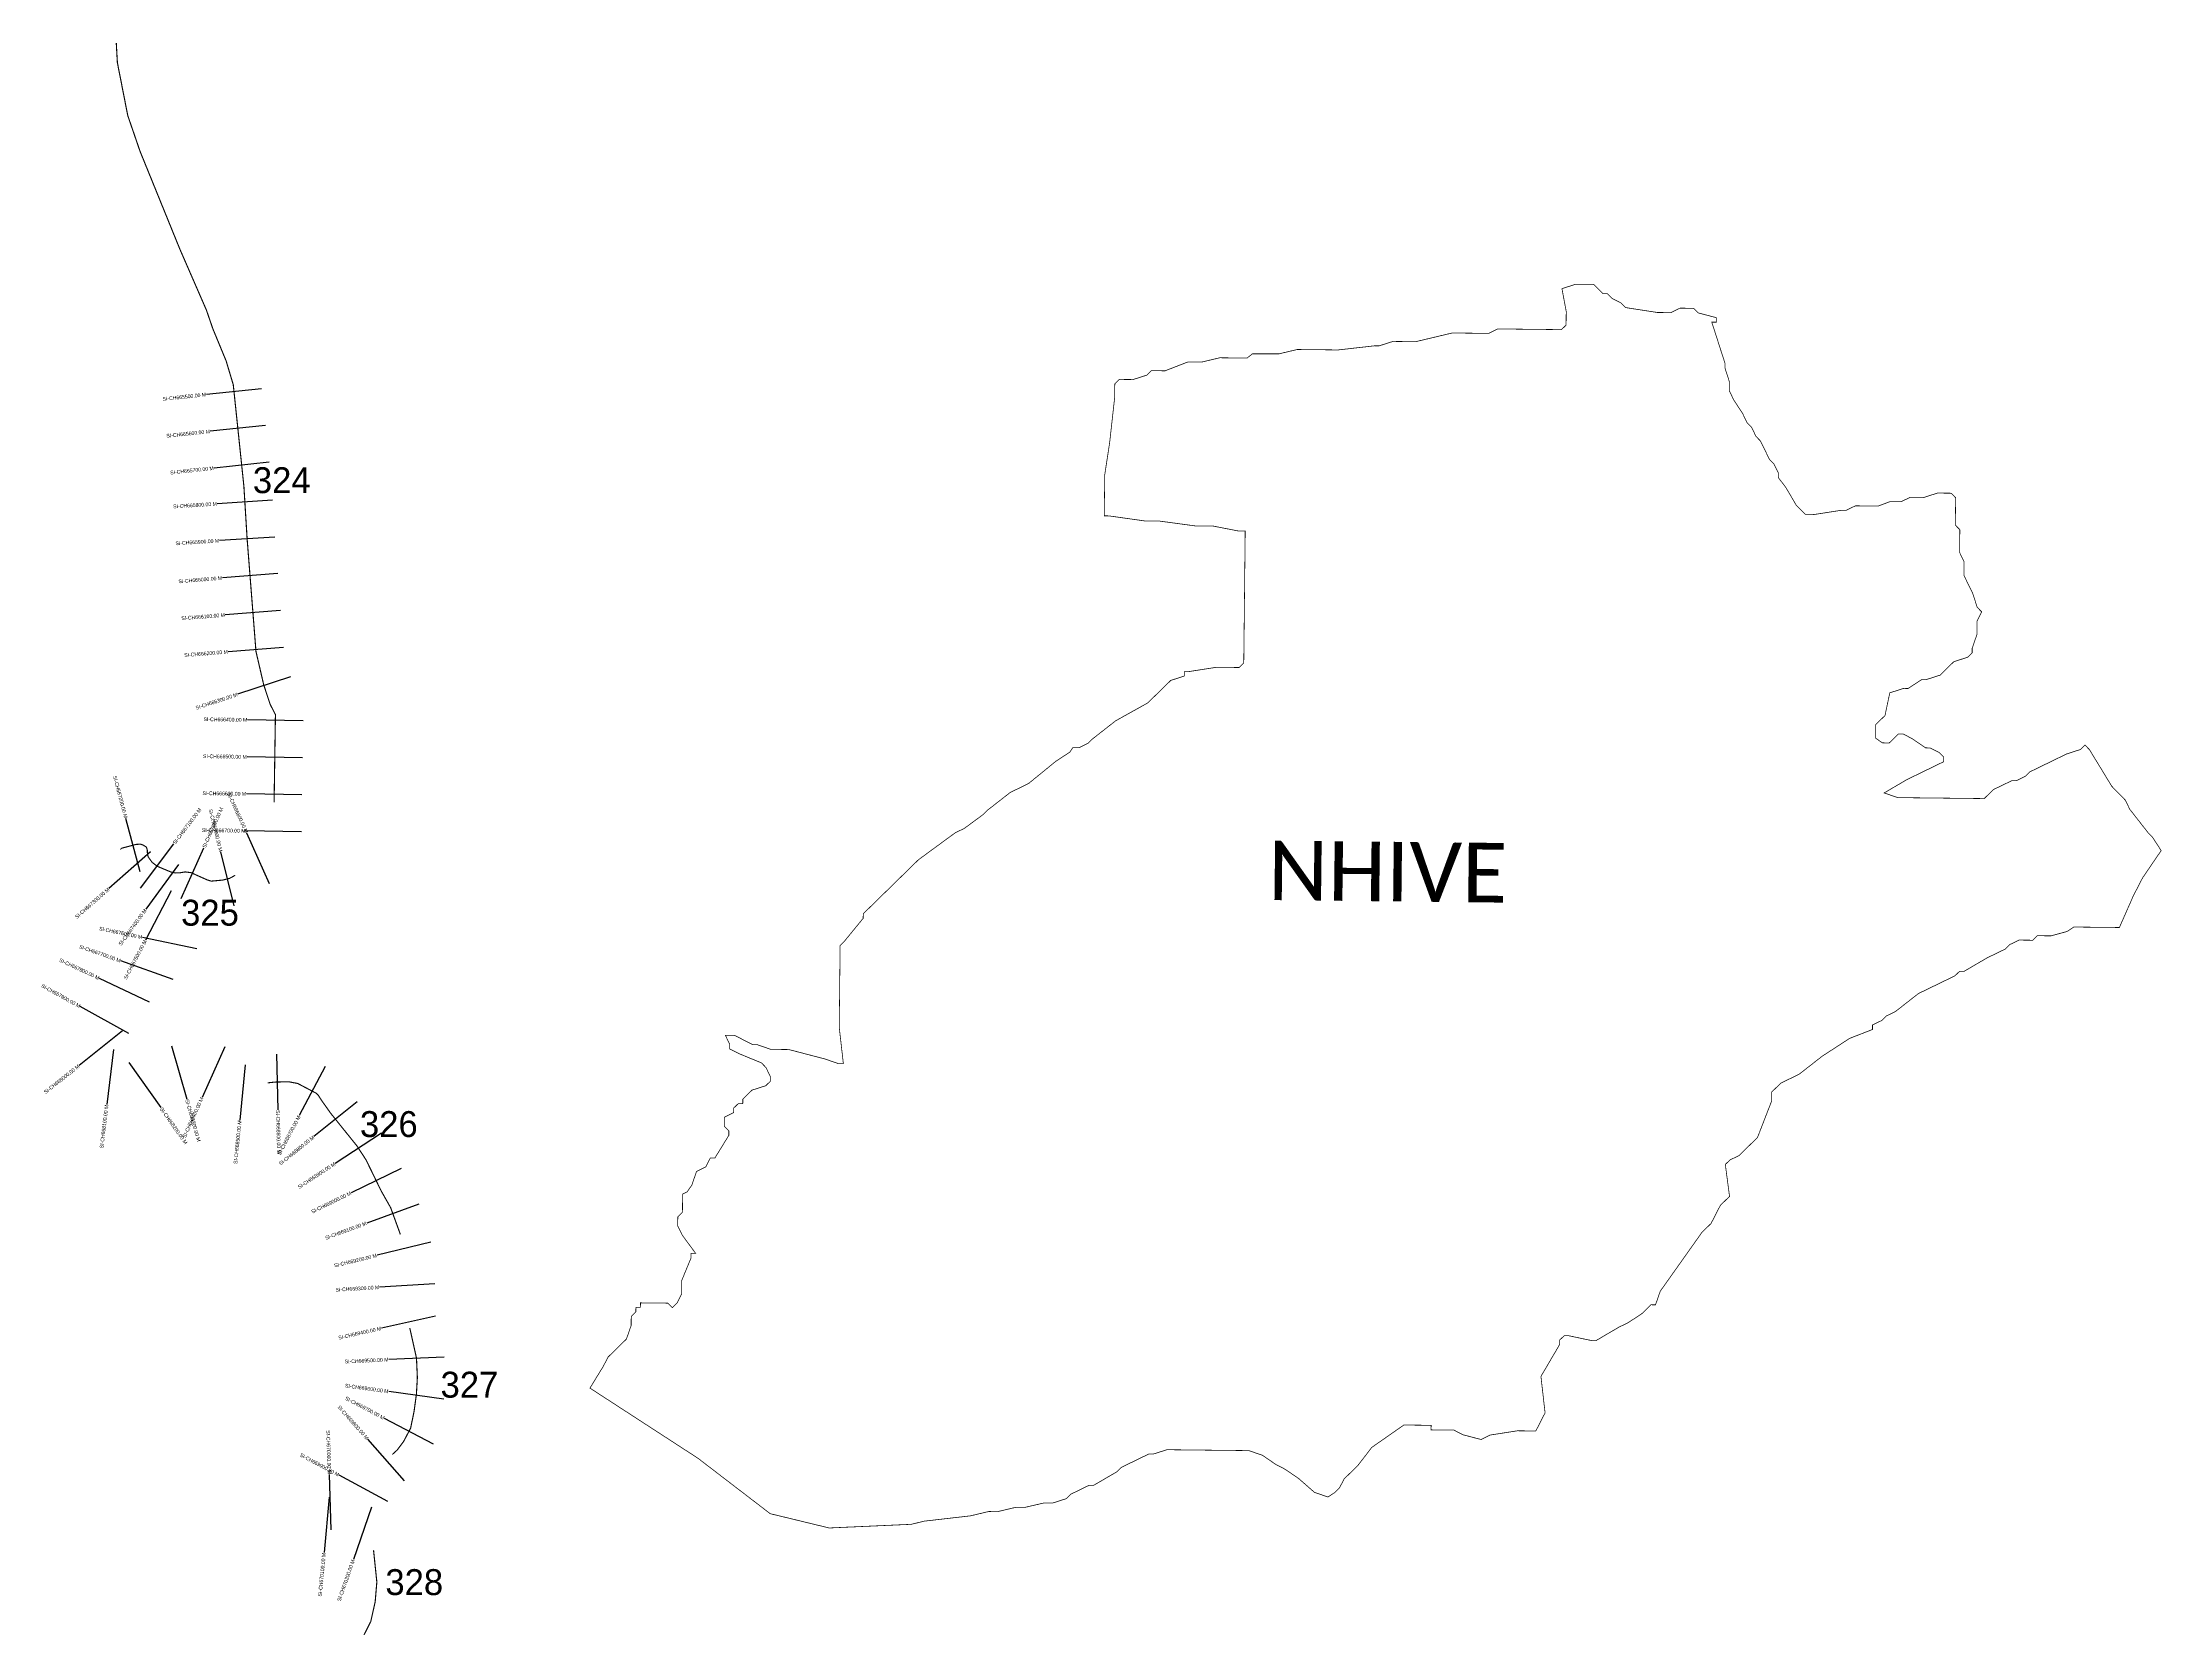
# Model space of a CAD drawing. Header units: metres. Extents: x 254121 to 340592, y 1776947 to 2227325.
# Drawn here: x 334861 to 340592, y 1776947 to 1781254 of the extents above.
import ezdxf
from ezdxf.enums import TextEntityAlignment as Align

# ---------------------------------------------------------------- set-up
doc = ezdxf.new("R2010")
doc.units = ezdxf.units.M
for name, color, linetype in [('CS', 134, 'Continuous'), ('CSMark', 6, 'Continuous'), ('NATURALLY PROTECTED', 3, 'Continuous'), ('VILLAGE NAME', 250, 'Continuous')]:
    doc.layers.add(name, color=color, linetype=linetype)

msp = doc.modelspace()

# ---------------------------------------------------------------- linework, layer by layer
at = {"color": 6, "const_width": 2}
msp.add_lwpolyline([(337773.7, 1780343.2), (337810.6, 1780342.8), (337847.7, 1780354.7), (337860.2, 1780366.8), (337897.1, 1780366.4), (337958.9, 1780390.4), (337995.8, 1780390), (338045.1, 1780401.7), (338119, 1780400.9), (338133.2, 1780412.3), (338205.3, 1780412.3), (338254.7, 1780424.1), (338365.4, 1780422.9), (338464, 1780434.1), (338476.3, 1780434), (338513.4, 1780445.9), (338574.9, 1780445.2), (338673.6, 1780468.7), (338772.1, 1780467.7), (338796.9, 1780479.7), (338969.1, 1780477.8), (338981.6, 1780490), (338982, 1780526.9), (338970.4, 1780588.6), (339007.4, 1780600.5), (339056.6, 1780600), (339081, 1780575.1), (339093.3, 1780574.9), (339105.5, 1780562.5), (339129.9, 1780549.9), (339142.1, 1780537.5), (339228.1, 1780524.2), (339265.1, 1780523.8), (339289.8, 1780535.9), (339326.7, 1780535.5), (339338.9, 1780523), (339387.8, 1780510.2), (339387.8, 1780497.9), (339375.6, 1780498), (339399.4, 1780423.9), (339411.3, 1780386.9), (339411.1, 1780374.5), (339423, 1780337.5), (339422.8, 1780312.8), (339434.8, 1780288.1), (339459, 1780250.9), (339471.1, 1780226.2), (339483.2, 1780213.7), (339495.2, 1780189), (339507.4, 1780176.5), (339531.5, 1780127), (339543.7, 1780114.6), (339555.7, 1780089.9), (339555.6, 1780077.5), (339575.9, 1780051), (339604, 1780003.1), (339628.3, 1779978.3), (339653, 1779978), (339726.9, 1779989.5), (339739.3, 1779989.4), (339764, 1780001.4), (339825.5, 1780000.7), (339856.4, 1780012.3), (339887.2, 1780012.3), (339912, 1780024.4), (339948.9, 1780024), (339985.9, 1780035.9), (340022.9, 1780035.5), (340035, 1780023.1), (340034.2, 1779949.2), (340046.4, 1779936.8), (340045.7, 1779875.2), (340057.8, 1779850.5), (340057.3, 1779813.5), (340081.4, 1779764.1), (340093.3, 1779727), (340105.5, 1779714.6), (340092.9, 1779690.1), (340092.5, 1779653.2), (340079.8, 1779616.4), (340079.7, 1779604.1), (340067.3, 1779591.9), (340030.2, 1779580), (339992.8, 1779543.5), (339955.8, 1779531.6), (339943.5, 1779531.7), (339906.3, 1779507.5), (339894, 1779507.6), (339856.9, 1779495.7), (339844, 1779434.3), (339819.1, 1779410), (339819.1, 1779372.8), (339837, 1779360.5), (339855.5, 1779360.3), (339880.3, 1779384.7), (339892.7, 1779384.7), (339917.1, 1779372), (339953.8, 1779347), (339966.1, 1779346.8), (339990.6, 1779334.2), (340002.8, 1779321.8), (340002.6, 1779309.5), (339903.6, 1779261.3), (339841.7, 1779225.1), (339878.5, 1779212.4), (340112.3, 1779209.8), (340137.2, 1779234.2), (340186.7, 1779258.1), (340199, 1779258.1), (340223.7, 1779270.1), (340236.2, 1779282.3), (340335.2, 1779330.5), (340372.2, 1779342.4), (340384.7, 1779354.6), (340396.9, 1779342.1), (340457.3, 1779243), (340493.8, 1779205.6), (340505.9, 1779180.9), (340554.4, 1779118.8), (340566.6, 1779106.4), (340590.8, 1779069.2), (340540.8, 1778995.9), (340515.6, 1778947), (340477.8, 1778861.2), (340354.7, 1778862.5), (340336.1, 1778850.4), (340292.9, 1778838.6), (340256, 1778839), (340243.5, 1778826.8), (340206.6, 1778827.2), (340181.8, 1778815.2), (340169.4, 1778803), (340119.9, 1778779), (340058, 1778742.8), (340045.7, 1778742.8), (340033.2, 1778730.6), (339934.2, 1778682.5), (339872.1, 1778633.9), (339847.4, 1778621.9), (339835, 1778609.7), (339810.1, 1778597.7), (339810.1, 1778585.4), (339748.3, 1778561.4), (339673.9, 1778513), (339611.8, 1778464.5), (339562.3, 1778440.4), (339537.4, 1778416.1), (339537.2, 1778391.4), (339499.2, 1778293.4), (339449.4, 1778244.7), (339424.7, 1778232.6), (339412.2, 1778220.5), (339423.6, 1778134.2), (339398.7, 1778109.8), (339373.6, 1778060.9), (339348.7, 1778036.5), (339236.2, 1777877.7), (339223.4, 1777840.9), (339211.1, 1777841.1), (339186.2, 1777816.8), (339149.1, 1777792.5), (339124.3, 1777780.5), (339062.4, 1777744.2), (339050.1, 1777744.4), (338988.7, 1777757.4), (338976.5, 1777757.4), (338963.9, 1777745.3), (338963.9, 1777733.2), (338913.6, 1777647.4), (338924.8, 1777548.8), (338899.7, 1777499.8), (338850.4, 1777500.4), (338776.5, 1777488.9), (338751.7, 1777476.8), (338702.6, 1777489.7), (338678.2, 1777502.3), (338616.6, 1777502.9), (338616.7, 1777515.2), (338542.9, 1777516), (338456.1, 1777455.4), (338418.6, 1777406.6), (338381.3, 1777370.1), (338368.7, 1777345.6), (338356.3, 1777333.5), (338337.7, 1777321.3), (338300.9, 1777334.1), (338258.2, 1777371.5), (338221.6, 1777396.5), (338197.1, 1777409.1), (338160.5, 1777434.1), (338123.7, 1777446.8), (337902.1, 1777449.2), (337865.1, 1777437.4), (337852.8, 1777437.4), (337778.5, 1777401.3), (337766.1, 1777389.1), (337704.1, 1777352.9), (337691.8, 1777353), (337642.3, 1777328.9), (337629.9, 1777316.8), (337592.8, 1777304.9), (337568.2, 1777304.9), (337518.9, 1777293.4), (337494.2, 1777293.6), (337444.9, 1777281.9), (337420.3, 1777282.1), (337370.9, 1777270.4), (337246.5, 1777256.1), (337210.7, 1777247.5), (336989, 1777237.6), (336829.4, 1777276.3), (336634.1, 1777426.1), (336342, 1777615.8), (336378.3, 1777675.1), (336390.9, 1777699.6), (336440.6, 1777748.3), (336453.4, 1777785.1), (336453.6, 1777809.7), (336466.1, 1777821.8), (336466.2, 1777834.1), (336478.5, 1777834), (336478.7, 1777846.3), (336552.5, 1777845.5), (336564.7, 1777833.1), (336577.1, 1777845.3), (336589.7, 1777869.7), (336590.1, 1777906.6), (336615.4, 1777967.9), (336615.5, 1777980.2), (336627.8, 1777980.1), (336591.4, 1778029.7), (336579.4, 1778054.5), (336579.6, 1778079.1), (336592.1, 1778091.3), (336592.6, 1778140.5), (336605, 1778146.5), (336617.5, 1778164.8), (336630.2, 1778201.6), (336655, 1778213.7), (336667.6, 1778238.1), (336679.9, 1778238), (336717.5, 1778299.1), (336717.6, 1778311.4), (336705.4, 1778323.9), (336705.7, 1778348.5), (336730.4, 1778360.5), (336730.6, 1778372.8), (336743, 1778385), (336755.3, 1778384.9), (336755.5, 1778397.2), (336780.3, 1778421.5), (336817.4, 1778433.4), (336829.8, 1778445.6), (336830, 1778457.9), (336817.9, 1778482.7), (336805.8, 1778495.1), (336744.5, 1778520.4), (336720, 1778533), (336720, 1778545.5), (336708.1, 1778569.8), (336732.7, 1778569.8), (336781.7, 1778544.6), (336794, 1778544.5), (336830.8, 1778531.8), (336880, 1778531.2), (336978.2, 1778505.5), (337015, 1778492.7), (337027.3, 1778492.7), (337016.1, 1778591.3), (337018.5, 1778812.8), (337030.9, 1778825), (337080.8, 1778886), (337081, 1778898.3), (337230.3, 1779044.4), (337329.5, 1779117.1), (337354.3, 1779129.2), (337403.9, 1779165.6), (337416.3, 1779177.8), (337478.4, 1779226.3), (337527.9, 1779250.4), (337602.4, 1779311.1), (337639.6, 1779335.3), (337647.6, 1779347.4), (337664.4, 1779347.4), (337689.1, 1779359.4), (337701.6, 1779371.6), (337763.6, 1779420.1), (337850.3, 1779468.4), (337912.6, 1779529.3), (337949.6, 1779541.2), (337949.6, 1779553.3), (337962, 1779553.3), (338036, 1779564.8), (338097.5, 1779564.2), (338110, 1779576.4), (338113.9, 1779933.2), (338095.4, 1779933.4), (338027.9, 1779946.5), (337978.6, 1779947.1), (337880.3, 1779960.4), (337843.3, 1779960.4), (337745.1, 1779974.2), (337732.8, 1779974.4), (337734, 1780085.1), (337747.2, 1780171.1), (337760.9, 1780294.1), (337761.3, 1780331), (337773.7, 1780343.2)], dxfattribs=at)
at = {"layer": 'CS'}
for p, q in [((335454, 1780318), (335304.8, 1780302.4)), ((335464.4, 1780218.5), (335315.2, 1780202.9)), ((335474.8, 1780119.1), (335325.6, 1780103.5)), ((335483.7, 1780016.3), (335334, 1780007)), ((335489.9, 1779916.5), (335340.1, 1779907.2)), ((335497.6, 1779818), (335348.1, 1779806.3)), ((335505.4, 1779718.3), (335355.9, 1779706.6)), ((335513.2, 1779618.6), (335363.7, 1779606.9)), ((335531.8, 1779538.7), (335389.3, 1779491.9)), ((335566.3, 1779420.3), (335416.3, 1779422.6)), ((335564.8, 1779320.3), (335414.8, 1779322.6)), ((335563.3, 1779220.3), (335413.3, 1779222.6)), ((335126.1, 1779011.4), (335087.4, 1779156.3)), ((335561.8, 1779120.3), (335411.8, 1779122.6)), ((335475.7, 1778979.6), (335414.1, 1779116.4)), ((335153.7, 1779065.7), (335041.1, 1778966.5)), ((335126.2, 1778967.4), (335216.5, 1779087.2)), ((335236.5, 1778939.4), (335297.6, 1779076.3)), ((335380.2, 1778920), (335344.1, 1779065.6)), ((335229.3, 1779031.5), (335140.7, 1778910.4)), ((335209.7, 1778960.2), (335140, 1778827.3)), ((335278.6, 1778803.4), (335131.8, 1778834.3)), ((335214.8, 1778720.9), (335073.3, 1778770.7)), ((335151.1, 1778659), (335015.5, 1778723.1)), ((335095.3, 1778574.8), (334963.9, 1778647.2)), ((335077.9, 1778581.8), (334960.4, 1778488.5)), ((335053.4, 1778531.7), (335035.3, 1778382.8)), ((335210.5, 1778541.5), (335251.9, 1778397.3)), ((335355, 1778538.7), (335293.2, 1778402)), ((335095.1, 1778496.6), (335181.5, 1778374.1)), ((335409.7, 1778489.9), (335395, 1778340.7)), ((335494.8, 1778518.4), (335498.2, 1778368.4)), ((335625.8, 1778485.3), (335556, 1778352.5)), ((335712.3, 1778389.8), (335595.4, 1778295.8)), ((335778.7, 1778305.4), (335653.2, 1778223.4)), ((335831.3, 1778209.7), (335696.4, 1778144)), ((335879.3, 1778113.4), (335738.3, 1778062.1)), ((335912.1, 1778010.3), (335766.3, 1777975)), ((335922.8, 1777897.7), (335773, 1777888.7)), ((335924.5, 1777810.3), (335778.1, 1777777.6)), ((335947.9, 1777699.7), (335798, 1777693)), ((335946.6, 1777586.3), (335798, 1777606.7)), ((335918.9, 1777463.9), (335786.3, 1777533.9)), ((335840.7, 1777365.4), (335741.2, 1777477.7)), ((335642, 1777232.7), (335637.4, 1777382.6)), ((335795.6, 1777309.1), (335663.4, 1777380)), ((335637.1, 1777320.6), (335622.9, 1777171.3)), ((335751.6, 1777294.2), (335702.2, 1777152.5))]:
    msp.add_line(p, q, dxfattribs=at)
at = {"layer": 'NATURALLY PROTECTED', "const_width": 3, "flags": 128}
for points in [[(335061.1, 1781253), (335064.1, 1781199.7), (335092.2, 1781056.5), (335125.5, 1780959.7), (335232.9, 1780695.8), (335304.8, 1780530.8), (335322.4, 1780479.8), (335358.2, 1780393.2), (335377.5, 1780328.7), (335387, 1780238), (335406.2, 1780054.3), (335415, 1779911.4), (335438.9, 1779607.5), (335459.9, 1779517.1), (335477.1, 1779464.9), (335491.5, 1779436.9), (335487.9, 1779199.7)], [(335382.6, 1779002.3), (335367.7, 1778994.2), (335348.5, 1778989.4), (335318, 1778986.6), (335307.3, 1778989.8), (335280.9, 1779001.6), (335263.1, 1779009.6), (335247.6, 1779011.5), (335233, 1779009.1), (335220.9, 1779008.7), (335210.1, 1779010.8), (335197, 1779016.2), (335172.2, 1779026.6), (335158.3, 1779037.1), (335147.6, 1779051.9), (335145.3, 1779060.1), (335145.1, 1779070.2), (335142.7, 1779078.3), (335133.4, 1779084.4), (335126.5, 1779086.6), (335121.5, 1779086.3), (335114.5, 1779085.9), (335101.3, 1779082.4), (335088.6, 1779079), (335075.7, 1779075.6), (335072.3, 1779072.3)], [(335470.7, 1778441.2), (335490.7, 1778443.3), (335527.8, 1778444.1), (335551.9, 1778439.4), (335576.2, 1778426.6), (335591.6, 1778418.5), (335602.2, 1778413), (335607.1, 1778407.9), (335616.9, 1778392.8), (335641, 1778358.8), (335678.2, 1778312.5), (335711.7, 1778270.9), (335736.6, 1778232.8), (335777.1, 1778149.6), (335803, 1778103.8), (335829.3, 1778031.5)], [(335854.8, 1777778.3), (335870.6, 1777707.3), (335872.9, 1777696.9), (335875.3, 1777644.1), (335872.7, 1777599.2), (335866.2, 1777551.6), (335857, 1777507.4), (335838.1, 1777471.5), (335820.5, 1777448.1), (335807.5, 1777436.3)], [(335756.8, 1777177.6), (335758.3, 1777163.1), (335765.7, 1777091.7), (335761.3, 1777038.5), (335749.3, 1776984.6), (335730.8, 1776948.1)]]:
    msp.add_lwpolyline(points, dxfattribs=at)

# ---------------------------------------------------------------- texts
at = {"char_height": 70, "attachment_point": 1}
for s, width, insert in [('324', 240.624, (335430.5, 1780105.7)), ('325', 95.172, (335236.4, 1778936.2)), ('326', 95.172, (335720, 1778364.7)), ('327', 95.172, (335938, 1777660)), ('328', 324.258, (335788.8, 1777126.2))]:
    msp.add_mtext_dynamic_manual_height_columns(s, width=width, gutter_width=1, heights=[0], dxfattribs=dict(at, insert=insert))
at = {"layer": 'CSMark'}
for s, rotation, p in [('SI-CH665500.00 M', 5.97236, (335303.8, 1780302.3)), ('SI-CH665600.00 M', 5.97236, (335314.2, 1780202.8)), ('SI-CH665700.00 M', 5.97236, (335324.6, 1780103.4)), ('SI-CH665800.00 M', 3.54859, (335333, 1780006.9)), ('SI-CH665900.00 M', 3.54859, (335339.2, 1779907.1)), ('SI-CH666000.00 M', 4.48782, (335347.1, 1779806.2)), ('SI-CH666100.00 M', 4.48782, (335354.9, 1779706.5)), ('SI-CH666200.00 M', 4.48782, (335362.7, 1779606.8)), ('SI-CH666300.00 M', 18.21421, (335388.3, 1779491.5)), ('SI-CH666400.00 M', 359.14002, (335415.3, 1779422.6)), ('SI-CH666500.00 M', 359.14002, (335413.8, 1779322.6)), ('SI-CH667200.00 M', 284.93258, (335087.2, 1779157.3)), ('SI-CH666600.00 M', 359.14002, (335412.3, 1779222.6)), ('SI-CH666800.00 M', 294.273, (335413.6, 1779117.3)), ('SI-CH666900.00 M', 283.92876, (335343.9, 1779066.6)), ('SI-CH666700.00 M', 359.14002, (335410.8, 1779122.6)), ('SI-CH667300.00 M', 41.36344, (335040.4, 1778965.9)), ('SI-CH667400.00 M', 53.83415, (335140.1, 1778909.6)), ('SI-CH667700.00 M', 340.58241, (335072.4, 1778771.1)), ('SI-CH667600.00 M', 348.12221, (335130.8, 1778834.5)), ('SI-CH667500.00 M', 62.32483, (335139.6, 1778826.4)), ('SI-CH667800.00 M', 334.70338, (335014.6, 1778723.6)), ('SI-CH667900.00 M', 331.16024, (334963.1, 1778647.7)), ('SI-CH668000.00 M', 38.48527, (334959.7, 1778487.9)), ('SI-CH668100.00 M', 83.07682, (335035.2, 1778381.8)), ('SI-CH668400.00 M', 65.66327, (335292.8, 1778401.1)), ('SI-CH668700.00 M', 62.26905, (335555.6, 1778351.6)), ('SI-CH668500.00 M', 84.34963, (335394.9, 1778339.7)), ('SI-CH668800.00 M', 38.78123, (335594.6, 1778295.2)), ('SI-CH668900.00 M', 33.15797, (335652.3, 1778222.9)), ('SI-CH669000.00 M', 25.94754, (335695.5, 1778143.6)), ('SI-CH669100.00 M', 20.00521, (335737.4, 1778061.7)), ('SI-CH669200.00 M', 13.6126, (335765.4, 1777974.7)), ('SI-CH669300.00 M', 3.46241, (335772, 1777888.6)), ('SI-CH669400.00 M', 12.57933, (335777.1, 1777777.4)), ('SI-CH669500.00 M', 2.56535, (335797, 1777692.9)), ('SI-CH669600.00 M', 352.17107, (335797, 1777606.8)), ('SI-CH669800.00 M', 311.54249, (335740.6, 1777478.5)), ('SI-CH669700.00 M', 332.18044, (335785.4, 1777534.4)), ('SI-CH670000.00 M', 271.76121, (335637.4, 1777383.6)), ('SI-CH669900.00 M', 331.76916, (335662.6, 1777380.5)), ('SI-CH670100.00 M', 84.56532, (335622.8, 1777170.3)), ('SI-CH670200.00 M', 70.77979, (335701.8, 1777151.6))]:
    msp.add_text(s, height=10, rotation=rotation, dxfattribs=at).set_placement(p, align=Align.MIDDLE_RIGHT)
for s, rotation, p in [('SI-CH667100.00 M', 52.9856, (335217.1, 1779088)), ('SI-CH667000.00 M', 65.93603, (335298, 1779077.2)), ('SI-CH668200.00 M', 305.20068, (335182.1, 1778373.3)), ('SI-CH668300.00 M', 286.01646, (335252.2, 1778396.4)), ('SI-CH668600.00 M', 271.30072, (335498.2, 1778367.4))]:
    msp.add_text(s, height=10, rotation=rotation, dxfattribs=at).set_placement(p, align=Align.MIDDLE_LEFT)
at = {"layer": 'VILLAGE NAME', "insert": (338176.7, 1779096.6), "char_height": 161.109, "attachment_point": 1, "rotation": 359.37415}
msp.add_mtext_dynamic_manual_height_columns('{\\fCalibri|b0|i0|c0|p34;NHIVE}', width=1589.786, gutter_width=805.5, heights=[0], dxfattribs=at)

doc.saveas('drawing.dxf')
